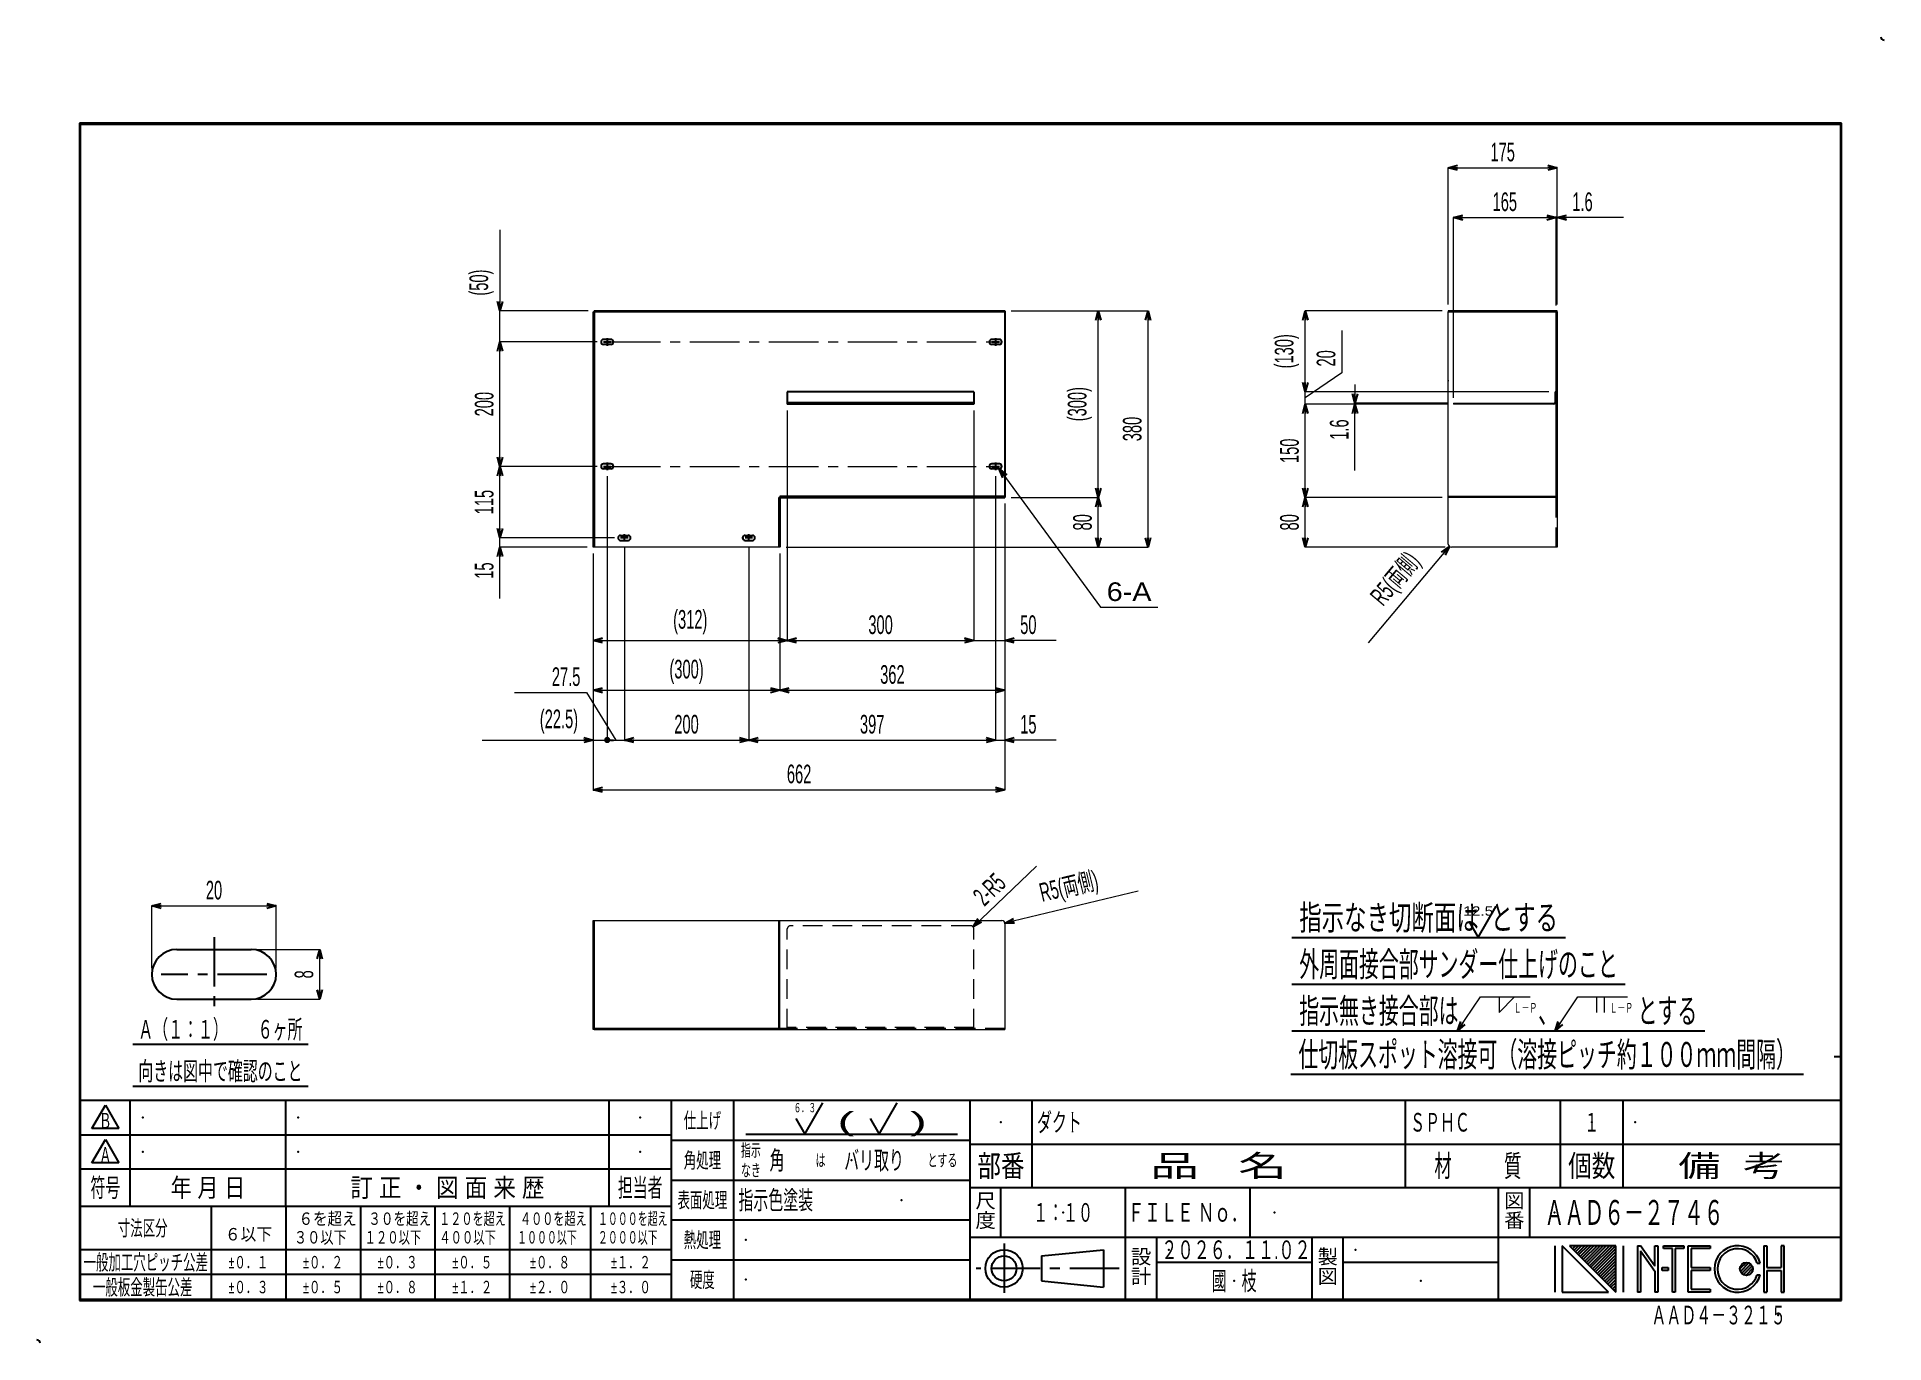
# Model space of a CAD drawing. Header units: millimetres. Extents: x -1485 to 1485, y -1050 to 1050.
import ezdxf
from ezdxf.enums import TextEntityAlignment as Align

# ---------------------------------------------------------------- set-up
doc = ezdxf.new("R2010")
doc.units = ezdxf.units.MM
doc.header["$LTSCALE"] = 2.5
doc.header["$PDSIZE"] = 1
doc.linetypes.add('CENTER', pattern=[50.8, 31.75, -6.35, 6.35, -6.35])
doc.linetypes.add('DASHED', pattern=[19.05, 12.7, -6.35])
for name, color, linetype in [('Layer0001', 7, 'Continuous'), ('Layer0012', 7, 'Continuous'), ('Layer0013', 7, 'Continuous'), ('Layer0014', 7, 'Continuous')]:
    doc.layers.add(name, color=color, linetype=linetype)
doc.styles.add('dcStyle0', font='ＭＳ Ｐゴシック', dxfattribs={"width": 0.6})
doc.styles.add('dcStyle1', font='@ＭＳ Ｐゴシック', dxfattribs={"width": 0.8})
doc.dimstyles.new('dc_Radial01', dxfattribs={"dimtxt": 30, "dimasz": 15.00113, "dimexe": 0, "dimexo": 10, "dimgap": 10, "dimtad": 3, "dimdec": 1, "dimdsep": 46, "dimtxsty": 'dcStyle0', "dimblk1": 'OPEN30', "dimblk2": 'OPEN30', "dimsah": 1, "dimcen": 0.09, "dimclrd": 4, "dimclre": 4, "dimclrt": 4, "dimadec": 0, "dimazin": 2, "dimtfac": 1, "dimtdec": 4, "dimtofl": 0, "dimtmove": 0, "dimatfit": 3, "dimfxl": 1, "dimarcsym": 1})
doc.dimstyles.new('dc_Rotated', dxfattribs={"dimtxt": 30, "dimasz": 15.00113, "dimexe": 0, "dimexo": 10, "dimgap": 10, "dimtad": 3, "dimdec": 1, "dimdsep": 46, "dimtxsty": 'dcStyle0', "dimblk1": 'OPEN30', "dimblk2": 'OPEN30', "dimsah": 1, "dimcen": 0.09, "dimclrd": 4, "dimclre": 4, "dimclrt": 4, "dimadec": 0, "dimazin": 2, "dimtfac": 1, "dimtdec": 4, "dimtmove": 0, "dimatfit": 3, "dimfxl": 1, "dimarcsym": 1})
doc.dimstyles.new('dc_Rotated_F4', dxfattribs={"dimtxt": 30, "dimasz": 15.00113, "dimexe": 0, "dimexo": 10, "dimgap": 10, "dimtad": 3, "dimdec": 1, "dimdsep": 46, "dimtxsty": 'dcStyle0', "dimblk1": 'OPEN30', "dimblk2": 'OPEN30', "dimsah": 1, "dimcen": 0.09, "dimclrd": 4, "dimclre": 4, "dimclrt": 4, "dimadec": 0, "dimazin": 2, "dimtfac": 1, "dimtdec": 4, "dimtmove": 1, "dimatfit": 3, "dimfxl": 1, "dimarcsym": 1})

msp = doc.modelspace()

# ---------------------------------------------------------------- texts
at = {"layer": 'Layer0013', "color": 4, "style": 'dcStyle0'}
for s, height, width, p, p2 in [('(    )', 30, 1.805192, (-198.01, -708.64), (-54.01, -708.64)), ('ダクト', 30, 0.694787, (123, -710), (195, -710)), ('ＳＰＨＣ', 30, 0.742009, (723, -710), (819, -710)), ('１', 30, 0.804527, (1003, -710), (1027, -710)), ('角', 30, 0.55, (-307, -771), (-283, -771)), ('バリ取り', 30, 0.629933, (-187, -771), (-91, -771)), ('指示色塗装', 30, 0.55, (-357, -835), (-237, -835)), ('１：１０', 30, 0.862443, (117, -855), (213, -855)), ('ＡＡＤ６－２７４６', 40, 0.749406, (939, -860), (1227, -860)), ('２０２６．１１.０２', 30, 0.868013, (323, -915), (563, -915)), ('國\u3000枝', 30, 0.619282, (404, -965), (476, -965)), ('ＡＡＤ４－３２１５', 30, 0.749406, (1111, -1020), (1327, -1020))]:
    msp.add_text(s, height=height, dxfattribs=dict(at, width=width)).set_placement(p, p2, align=Align.FIT)
at = {"layer": 'Layer0014', "color": 2, "style": 'dcStyle0'}
for s, height, width, p, p2 in [('仕上げ', 25, 0.553553, (-445, -704.5), (-385, -704.5)), ('角処理', 25, 0.55, (-445, -768.5), (-385, -768.5)), ('品   名', 35, 1.482973, (305, -782.5), (525, -782.5)), ('材\u3000\u3000\u3000質', 35, 0.688684, (762, -782.5), (902, -782.5)), ('個数', 35, 0.746429, (977, -782.5), (1053, -782.5)), ('備  考', 35, 1.294793, (1154, -782.5), (1326, -782.5)), ('部番', 35, 0.746429, (27, -782.5), (103, -782.5)), ('符号', 30, 0.55, (-1399, -815), (-1351, -815)), ('年 月 日', 30, 0.761909, (-1270, -815), (-1150, -815)), ('訂 正 ・ 図 面 来 歴', 30, 0.858543, (-981, -815), (-669, -815)), ('担当者', 30, 0.55, (-551, -815), (-479, -815)), ('表面処理', 25, 0.55, (-455, -832.5), (-375, -832.5)), ('ＦＩＬＥ Ｎｏ．', 30, 0.958586, (269, -855), (461, -855)), ('寸法区分', 25, 0.55, (-1355, -877.5), (-1275, -877.5)), ('   ６を超え', 20, 0.883925, (-1083, -860), (-971, -860)), ('  ３０を超え', 20, 0.813175, (-963, -860), (-851, -860)), (' １２０を超え', 20, 0.752912, (-843, -860), (-731, -860)), (' ４００を超え', 20, 0.752912, (-713, -860), (-601, -860)), ('１０００を超え', 20, 0.700964, (-583, -860), (-471, -860)), ('   ６以下', 20, 0.917262, (-1203, -885), (-1107, -885)), ('  ３０以下', 20, 0.829851, (-1083, -890), (-987, -890)), (' １２０以下', 20, 0.75765, (-963, -890), (-867, -890)), (' ４００以下', 20, 0.75765, (-843, -890), (-747, -890)), ('１０００以下', 20, 0.697008, (-713, -890), (-617, -890)), ('２０００以下', 20, 0.697008, (-583, -890), (-487, -890)), ('熱処理', 25, 0.55, (-445, -896.5), (-385, -896.5)), ('一般加工穴ピッチ公差', 25, 0.578487, (-1410, -932.5), (-1210, -932.5)), ('±０．１', 20, 0.725681, (-1177, -930), (-1113, -930)), ('±０．２', 20, 0.725681, (-1057, -930), (-993, -930)), ('±０．３', 20, 0.725681, (-937, -930), (-873, -930)), ('±０．５', 20, 0.725681, (-817, -930), (-753, -930)), ('±０．８', 20, 0.725681, (-692, -930), (-628, -930)), ('±１．２', 20, 0.725681, (-562, -930), (-498, -930)), ('一般板金製缶公差', 25, 0.55, (-1395, -972.5), (-1235, -972.5)), ('±０．３', 20, 0.725681, (-1177, -970), (-1113, -970)), ('±０．５', 20, 0.725681, (-1057, -970), (-993, -970)), ('±０．８', 20, 0.725681, (-937, -970), (-873, -970)), ('±１．２', 20, 0.725681, (-817, -970), (-753, -970)), ('±２．０', 20, 0.725681, (-692, -970), (-628, -970)), ('±３．０', 20, 0.725681, (-562, -970), (-498, -970)), ('硬度', 25, 0.55, (-435, -960.5), (-395, -960.5))]:
    msp.add_text(s, height=height, dxfattribs=dict(at, width=width)).set_placement(p, p2, align=Align.FIT)
at = {"layer": 'Layer0014', "color": 2, "style": 'dcStyle1', "width": 0.9625}
for s, p in [('尺度', (28, -805)), ('図番', (878, -805)), ('設計', (278, -895)), ('製図', (578, -895))]:
    msp.add_text(s, height=24, rotation=270, dxfattribs=at).set_placement(p)

# ---------------------------------------------------------------- blocks, each defined once
blk = doc.blocks.new('DC_GROUP_AAD6-2746_1')
at = {"layer": 'Layer0014', "color": 2, "style": 'dcStyle0'}
for s, width, p, p2 in [('指示', 0.55, (-353, -750), (-321, -750)), ('なき', 0.629933, (-353, -782), (-321, -782)), ('は', 0.55, (-233, -766), (-217, -766)), ('とする', 0.637211, (-53, -766), (-5, -766))]:
    blk.add_text(s, height=20, dxfattribs=dict(at, width=width)).set_placement(p, p2, align=Align.FIT)
blk = doc.blocks.new('DC_GROUP_AAD6-2746_4')
at = {"layer": 'Layer0014', "color": 2, "linetype": 'Continuous', "lineweight": 25}
for p, q in [((-1396.7, -760), (-1375, -722.5)), ((-1375, -722.5), (-1353.3, -760)), ((-1353.3, -760), (-1396.7, -760))]:
    blk.add_line(p, q, dxfattribs=at)
at = {"layer": 'Layer0014', "color": 2, "style": 'dcStyle0', "width": 0.769682}
blk.add_text('Ａ', height=25, dxfattribs=at).set_placement((-1385, -760), (-1365, -760), align=Align.FIT)
blk = doc.blocks.new('DC_GROUP_AAD6-2746_5')
at = {"layer": 'Layer0014', "color": 2, "linetype": 'Continuous', "lineweight": 25}
for p, q in [((-1396.7, -705), (-1375, -667.5)), ((-1375, -667.5), (-1353.3, -705)), ((-1353.3, -705), (-1396.7, -705))]:
    blk.add_line(p, q, dxfattribs=at)
at = {"layer": 'Layer0014', "color": 2, "style": 'dcStyle0', "width": 0.707699}
blk.add_text('Ｂ', height=25, dxfattribs=at).set_placement((-1385, -705), (-1365, -705), align=Align.FIT)
blk = doc.blocks.new('DC_GROUP_AAD6-2746_2')
at = {"layer": 'Layer0013', "color": 4, "linetype": 'Continuous', "lineweight": 25}
for p, q in [((-250.2, -714), (-221.3, -664)), ((-264.6, -689), (-250.2, -714))]:
    blk.add_line(p, q, dxfattribs=at)
at = {"layer": 'Layer0013', "color": 4, "style": 'dcStyle0', "width": 0.812153}
blk.add_text('６．３', height=15, dxfattribs=at).set_placement((-268.2, -679), (-232.2, -679), align=Align.FIT)
blk = doc.blocks.new('DC_GROUP_AAD6-2746_3')
at = {"layer": 'Layer0013', "color": 4, "linetype": 'Continuous', "lineweight": 25}
for p, q in [((-131, -714), (-102.1, -664)), ((-145.4, -689), (-131, -714))]:
    blk.add_line(p, q, dxfattribs=at)
blk = doc.blocks.new('DC_GROUP_AAD6-2746_7')
at = {"layer": 'Layer0013', "color": 4, "linetype": 'Continuous', "lineweight": 25}
blk.add_line((-1331, -636.7), (-1049, -636.7), dxfattribs=at)
at = {"layer": 'Layer0013', "color": 4, "style": 'dcStyle0', "width": 0.586877}
blk.add_text('向きは図中で確認のこと', height=30, dxfattribs=at).set_placement((-1322, -627.7), (-1058, -627.7), align=Align.FIT)
blk = doc.blocks.new('DC_GROUP_AAD6-2746_8')
at = {"layer": 'Layer0013', "color": 4, "linetype": 'Continuous', "lineweight": 25}
blk.add_line((-1331, -569.5), (-1049, -569.5), dxfattribs=at)
at = {"layer": 'Layer0013', "color": 4, "style": 'dcStyle0', "width": 0.820741}
blk.add_text('Ａ（１：１）\u3000\u3000６ヶ所', height=30, dxfattribs=at).set_placement((-1322, -560.5), (-1058, -560.5), align=Align.FIT)
blk = doc.blocks.new('_Open30')
at = {"color": 0, "linetype": 'ByBlock', "lineweight": -2}
for p, q in [((-1, 0.267949), (0, 0)), ((0, 0), (-1, -0.267949)), ((0, 0), (-1, 0))]:
    blk.add_line(p, q, dxfattribs=at)
blk = doc.blocks.new('DC_GROUP_AAD6-2746_18')
at = {"layer": 'Layer0013', "color": 4, "linetype": 'Continuous', "lineweight": 13}
for p, q in [((62.4, 355.6), (225.1, 133.1)), ((225.1, 133.1), (317.1, 133.1))]:
    blk.add_line(p, q, dxfattribs=at)
at = {"layer": 'Layer0013', "color": 4, "xscale": 15.00115266964712, "yscale": 15.00081580252128, "rotation": 126.1925548073526}
blk.add_blockref('_Open30', (62.4, 355.6), dxfattribs=at)
at = {"layer": 'Layer0013', "color": 4, "style": 'dcStyle0', "width": 1.010573}
blk.add_text('6-A', height=30, dxfattribs=at).set_placement((235.1, 143.1), (307.1, 143.1), align=Align.FIT)
blk = doc.blocks.new('DC_GROUP_AAD6-2746_23')
at = {"layer": 'Layer0013', "color": 4, "linetype": 'Continuous', "lineweight": 13}
for p, q in [((799.4, -547.8), (835.9, -493.6)), ((835.9, -493.6), (915.9, -493.6)), ((865.9, -493.6), (865.9, -518.6)), ((865.9, -493.6), (890.9, -493.6)), ((865.9, -518.6), (890.9, -493.6))]:
    blk.add_line(p, q, dxfattribs=at)
at = {"layer": 'Layer0013', "color": 4, "xscale": 15.00115266964712, "yscale": 15.00081580252128, "rotation": 236.0825694630274}
blk.add_blockref('_Open30', (799.4, -547.8), dxfattribs=at)
blk = doc.blocks.new('DC_GROUP_AAD6-2746_24')
at = {"layer": 'Layer0013', "color": 4, "linetype": 'Continuous', "lineweight": 13}
for p, q in [((956.1, -547.8), (992.6, -493.6)), ((992.6, -493.6), (1072.6, -493.6)), ((1022.6, -493.6), (1022.6, -518.6)), ((1035.1, -493.6), (1035.1, -518.6))]:
    blk.add_line(p, q, dxfattribs=at)
at = {"layer": 'Layer0013', "color": 4, "xscale": 15.00115266964712, "yscale": 15.00081580252128, "rotation": 236.0825694630294}
blk.add_blockref('_Open30', (956.1, -547.8), dxfattribs=at)
blk = doc.blocks.new('DC_GROUP_AAD6-2746_27')
at = {"layer": 'Layer0013', "color": 4, "linetype": 'Continuous', "lineweight": 25}
for p, q in [((832.5, -397.8), (861.3, -347.8)), ((818, -372.8), (832.5, -397.8))]:
    blk.add_line(p, q, dxfattribs=at)
at = {"layer": 'Layer0013', "color": 4, "style": 'dcStyle0', "width": 1.291922}
blk.add_text('12.5', height=15, dxfattribs=at).set_placement((808.5, -362.8), (856.5, -362.8), align=Align.FIT)
blk = doc.blocks.new('DC_GROUP_AAD6-2746_28')
at = {"layer": 'Layer0013', "color": 4, "linetype": 'Continuous', "lineweight": 25}
blk.add_line((532.7, -547.8), (1196.7, -547.8), dxfattribs=at)
at = {"layer": 'Layer0013', "color": 4, "style": 'dcStyle0', "width": 0.670215}
blk.add_text('指示無き接合部は\u3000\u3000\u3000\u3000、\u3000\u3000\u3000\u3000とする', height=40, dxfattribs=at).set_placement((544.7, -535.8), (1184.7, -535.8), align=Align.FIT)
blk = doc.blocks.new('DC_GROUP_AAD6-2746_29')
at = {"layer": 'Layer0013', "color": 4, "linetype": 'Continuous', "lineweight": 25}
blk.add_line((532.7, -472.8), (1068.7, -472.8), dxfattribs=at)
at = {"layer": 'Layer0013', "color": 4, "style": 'dcStyle0', "width": 0.575583}
blk.add_text('外周面接合部サンダー仕上げのこと', height=40, dxfattribs=at).set_placement((544.7, -460.8), (1056.7, -460.8), align=Align.FIT)
blk = doc.blocks.new('DC_GROUP_AAD6-2746_30')
at = {"layer": 'Layer0013', "color": 4, "linetype": 'Continuous', "lineweight": 25}
blk.add_line((532.7, -397.8), (972.7, -397.8), dxfattribs=at)
at = {"layer": 'Layer0013', "color": 4, "style": 'dcStyle0', "width": 0.653268}
blk.add_text('指示なき切断面は  とする', height=40, dxfattribs=at).set_placement((544.7, -385.8), (960.7, -385.8), align=Align.FIT)
blk = doc.blocks.new('DC_GROUP_AAD6-2746_31')
at = {"layer": 'Layer0013', "color": 4, "linetype": 'Continuous', "lineweight": 25}
blk.add_line((531.3, -617.9), (1355.3, -617.9), dxfattribs=at)
at = {"layer": 'Layer0013', "color": 4, "style": 'dcStyle0', "width": 0.634461}
blk.add_text('仕切板スポット溶接可（溶接ピッチ約１００ｍｍ間隔）', height=40, dxfattribs=at).set_placement((543.3, -605.9), (1343.3, -605.9), align=Align.FIT)
blk = doc.blocks.new('DC_GROUP_AAD6-2746_6')
at = {"color": 2, "linetype": 'CENTER', "lineweight": 25}
for p, q in [((-1200.3, -397.2), (-1200.3, -517.2)), ((-1200.3, -397.2), (-1200.3, -517.2)), ((-1115.3, -457.2), (-1285.3, -457.2))]:
    blk.add_line(p, q, dxfattribs=at)
at = {"color": 3, "linetype": 'Continuous', "lineweight": 25}
for p, q in [((-1260.3, -417.2), (-1140.3, -417.2)), ((-1260.3, -497.2), (-1140.3, -497.2))]:
    blk.add_line(p, q, dxfattribs=at)
for centre, start, end in [((-1260.3, -457.2), 90, 270), ((-1140.3, -457.2), 270, 90)]:
    blk.add_arc(centre, 40, start, end, dxfattribs=at)
blk = doc.blocks.new('DC_GROUP_AAD6-2746_9')
at = {"color": 3, "linetype": 'Continuous', "lineweight": 25}
for p, q in [((62.5, 363.6), (50.5, 363.6)), ((62.5, 355.6), (50.5, 355.6))]:
    blk.add_line(p, q, dxfattribs=at)
at = {"color": 2, "linetype": 'CENTER', "lineweight": 25}
for p, q in [((50.5, 359.6), (62.5, 359.6)), ((56.5, 365.6), (56.5, 353.6))]:
    blk.add_line(p, q, dxfattribs=at)
at = {"color": 3, "linetype": 'Continuous', "lineweight": 25}
for centre, start, end in [((50.5, 359.6), 90, 270), ((62.5, 359.6), 270, 90)]:
    blk.add_arc(centre, 4, start, end, dxfattribs=at)
blk = doc.blocks.new('DC_GROUP_AAD6-2746_10')
at = {"color": 2, "linetype": 'CENTER', "lineweight": 25}
for p, q in [((56.5, 565.6), (56.5, 553.6)), ((50.5, 559.6), (62.5, 559.6))]:
    blk.add_line(p, q, dxfattribs=at)
at = {"color": 3, "linetype": 'Continuous', "lineweight": 25}
for p, q in [((62.5, 563.6), (50.5, 563.6)), ((62.5, 555.6), (50.5, 555.6))]:
    blk.add_line(p, q, dxfattribs=at)
for centre, start, end in [((50.5, 559.6), 90, 270), ((62.5, 559.6), 270, 90)]:
    blk.add_arc(centre, 4, start, end, dxfattribs=at)
blk = doc.blocks.new('DC_GROUP_AAD6-2746_11')
at = {"color": 3, "linetype": 'Continuous', "lineweight": 25}
for p, q in [((-546.5, 248.6), (-534.5, 248.6)), ((-546.5, 240.6), (-534.5, 240.6))]:
    blk.add_line(p, q, dxfattribs=at)
at = {"color": 2, "linetype": 'CENTER', "lineweight": 25}
for p, q in [((-534.5, 244.6), (-546.5, 244.6)), ((-540.5, 238.6), (-540.5, 250.6))]:
    blk.add_line(p, q, dxfattribs=at)
at = {"color": 3, "linetype": 'Continuous', "lineweight": 25}
for centre, start, end in [((-546.5, 244.6), 90, 270), ((-534.5, 244.6), 270, 90)]:
    blk.add_arc(centre, 4, start, end, dxfattribs=at)
blk = doc.blocks.new('DC_GROUP_AAD6-2746_12')
at = {"color": 3, "linetype": 'Continuous', "lineweight": 25}
for p, q in [((-346.5, 248.6), (-334.5, 248.6)), ((-346.5, 240.6), (-334.5, 240.6))]:
    blk.add_line(p, q, dxfattribs=at)
at = {"color": 2, "linetype": 'CENTER', "lineweight": 25}
for p, q in [((-334.5, 244.6), (-346.5, 244.6)), ((-340.5, 238.6), (-340.5, 250.6))]:
    blk.add_line(p, q, dxfattribs=at)
at = {"color": 3, "linetype": 'Continuous', "lineweight": 25}
for centre, start, end in [((-346.5, 244.6), 90, 270), ((-334.5, 244.6), 270, 90)]:
    blk.add_arc(centre, 4, start, end, dxfattribs=at)
blk = doc.blocks.new('DC_GROUP_AAD6-2746_13')
at = {"color": 3, "linetype": 'Continuous', "lineweight": 25}
for p, q in [((-562, 363.6), (-574, 363.6)), ((-562, 355.6), (-574, 355.6))]:
    blk.add_line(p, q, dxfattribs=at)
at = {"color": 2, "linetype": 'CENTER', "lineweight": 25}
for p, q in [((-574, 359.6), (-562, 359.6)), ((-568, 365.6), (-568, 353.6))]:
    blk.add_line(p, q, dxfattribs=at)
at = {"color": 3, "linetype": 'Continuous', "lineweight": 25}
for centre, start, end in [((-574, 359.6), 90, 270), ((-562, 359.6), 270, 90)]:
    blk.add_arc(centre, 4, start, end, dxfattribs=at)
blk = doc.blocks.new('DC_GROUP_AAD6-2746_14')
at = {"color": 2, "linetype": 'CENTER', "lineweight": 25}
for p, q in [((-568, 565.6), (-568, 553.6)), ((-574, 559.6), (-562, 559.6))]:
    blk.add_line(p, q, dxfattribs=at)
at = {"color": 3, "linetype": 'Continuous', "lineweight": 25}
for p, q in [((-562, 563.6), (-574, 563.6)), ((-562, 555.6), (-574, 555.6))]:
    blk.add_line(p, q, dxfattribs=at)
for centre, start, end in [((-574, 559.6), 90, 270), ((-562, 559.6), 270, 90)]:
    blk.add_arc(centre, 4, start, end, dxfattribs=at)
blk = doc.blocks.new('DC_GROUP_AAD6-2746_15')
at = {"color": 3, "linetype": 'Continuous', "lineweight": 18}
for p, q in [((959.3, 609.6), (784.3, 609.6)), ((784.3, 609.6), (784.3, 608)), ((784.3, 608), (959.3, 608)), ((959.3, 608), (959.3, 609.6))]:
    blk.add_line(p, q, dxfattribs=at)
blk = doc.blocks.new('DC_GROUP_AAD6-2746_16')
at = {"color": 3, "linetype": 'Continuous', "lineweight": 18}
for p, q in [((-590.5, -545.8), (-590.5, -370.8)), ((-590.5, -370.8), (-588.9, -370.8)), ((-588.9, -370.8), (-588.9, -545.8)), ((-588.9, -545.8), (-590.5, -545.8))]:
    blk.add_line(p, q, dxfattribs=at)
blk = doc.blocks.new('DC_GROUP_AAD6-2746_21')
at = {"color": 3, "linetype": 'Continuous', "lineweight": 25}
for p, q in [((-590.5, 608), (-590.5, 229.6)), ((-588.9, 609.6), (-588.9, 229.6)), ((-292.1, 309.6), (-292.1, 229.6)), ((-290.5, 311.2), (-290.5, 229.6))]:
    blk.add_line(p, q, dxfattribs=at)
blk = doc.blocks.new('DC_GROUP_AAD6-2746_20')
at = {"linetype": 'Continuous'}
blk.add_blockref('DC_GROUP_AAD6-2746_21', (0, 0), dxfattribs=at)
blk = doc.blocks.new('DC_GROUP_AAD6-2746_22')
at = {"color": 3, "linetype": 'Continuous', "lineweight": 18}
for p, q in [((-590.5, 608), (71.5, 608)), ((71.5, 609.6), (-588.9, 609.6))]:
    blk.add_line(p, q, dxfattribs=at)
blk = doc.blocks.new('DC_GROUP_AAD6-2746_19')
at = {"linetype": 'Continuous'}
for name in ['DC_GROUP_AAD6-2746_20', 'DC_GROUP_AAD6-2746_22']:
    blk.add_blockref(name, (0, 0), dxfattribs=at)
blk = doc.blocks.new('DC_GROUP_AAD6-2746_25')
at = {"color": 4, "style": 'dcStyle0', "width": 0.71291}
blk.add_text('Ｌ－Ｐ', height=15.62, dxfattribs=at).set_placement((889.5, -518.7), (927.4, -518.7), align=Align.FIT)
blk = doc.blocks.new('DC_GROUP_AAD6-2746_26')
at = {"color": 4, "style": 'dcStyle0', "width": 0.71291}
blk.add_text('Ｌ－Ｐ', height=15.62, dxfattribs=at).set_placement((1043.6, -518.7), (1081.5, -518.7), align=Align.FIT)
blk = doc.blocks.new('*D7')
at = {"layer": 'Layer0012', "color": 4, "linetype": 'Continuous', "lineweight": 13}
for p, q in [((-1300.3, -347.2), (-1100.3, -347.2)), ((-1300.3, -447.2), (-1300.3, -347.2)), ((-1100.3, -447.2), (-1100.3, -347.2))]:
    blk.add_line(p, q, dxfattribs=at)
at = {"layer": 'Layer0012', "color": 4, "xscale": 15.00115266964712, "yscale": 15.00081580252128}
for p, rotation in [((-1300.3, -347.2), 180), ((-1100.3, -347.2), 360)]:
    blk.add_blockref('_Open30', p, dxfattribs=dict(at, rotation=rotation))
at = {"layer": 'Layer0012', "color": 4, "insert": (-1200.3, -337.2), "char_height": 30, "attachment_point": 8, "style": 'dcStyle0'}
blk.add_mtext('\\T1.00;20', dxfattribs=at)
blk = doc.blocks.new('*D8')
at = {"layer": 'Layer0012', "color": 4, "linetype": 'Continuous', "lineweight": 13}
for p, q in [((-1130.3, -417.2), (-1030.3, -417.2)), ((-1030.3, -497.2), (-1030.3, -417.2)), ((-1130.3, -497.2), (-1030.3, -497.2))]:
    blk.add_line(p, q, dxfattribs=at)
at = {"layer": 'Layer0012', "color": 4, "xscale": 15.00115266964712, "yscale": 15.00081580252128}
for p, rotation in [((-1030.3, -417.2), 90), ((-1030.3, -497.2), 270)]:
    blk.add_blockref('_Open30', p, dxfattribs=dict(at, rotation=rotation))
at = {"layer": 'Layer0012', "color": 4, "insert": (-1040.3, -457.2), "char_height": 30, "attachment_point": 8, "rotation": 90, "style": 'dcStyle0'}
blk.add_mtext('\\T1.00;8', dxfattribs=at)
blk = doc.blocks.new('*D20')
at = {"layer": 'Layer0012', "color": 4, "linetype": 'Continuous', "lineweight": 13}
blk.add_line((285.5, -323.7), (71.4, -374.7), dxfattribs=at)
at = {"layer": 'Layer0012', "color": 4, "xscale": 15.00115266964712, "yscale": 15.00081580252128, "rotation": 193.3942299783311}
blk.add_blockref('_Open30', (71.4, -374.7), dxfattribs=at)
at = {"layer": 'Layer0012', "color": 4, "insert": (133.4, -349.6), "char_height": 30, "attachment_point": 7, "rotation": 13.3942, "style": 'dcStyle0'}
blk.add_mtext('\\T1.00;R5(両側)', dxfattribs=at)
blk = doc.blocks.new('*D21')
at = {"layer": 'Layer0012', "color": 4, "linetype": 'Continuous', "lineweight": 13}
blk.add_line((122.2, -283.3), (20.2, -380.8), dxfattribs=at)
at = {"layer": 'Layer0012', "color": 4, "xscale": 15.00115266964712, "yscale": 15.00081580252128, "rotation": 223.7067398718493}
blk.add_blockref('_Open30', (20.2, -380.8), dxfattribs=at)
at = {"layer": 'Layer0012', "color": 4, "insert": (38.6, -349.3), "char_height": 30, "attachment_point": 7, "rotation": 43.7067, "style": 'dcStyle0'}
blk.add_mtext('\\T1.00;2-R5', dxfattribs=at)
blk = doc.blocks.new('*D22')
at = {"layer": 'Layer0012', "color": 4, "linetype": 'Continuous', "lineweight": 13}
for p, q in [((554.3, 229.6), (554.3, 309.6)), ((774.3, 309.6), (554.3, 309.6)), ((779.3, 229.6), (554.3, 229.6))]:
    blk.add_line(p, q, dxfattribs=at)
at = {"layer": 'Layer0012', "color": 4, "xscale": 15.00115266964712, "yscale": 15.00081580252128}
for p, rotation in [((554.3, 309.6), 90), ((554.3, 229.6), 270)]:
    blk.add_blockref('_Open30', p, dxfattribs=dict(at, rotation=rotation))
at = {"layer": 'Layer0012', "color": 4, "insert": (544.3, 269.6), "char_height": 30, "attachment_point": 8, "rotation": 90, "style": 'dcStyle0'}
blk.add_mtext('\\T1.00;80', dxfattribs=at)
blk = doc.blocks.new('*D23')
at = {"layer": 'Layer0012', "color": 4, "linetype": 'Continuous', "lineweight": 13}
for p, q in [((554.3, 309.6), (554.3, 459.6)), ((782.7, 459.6), (554.3, 459.6)), ((774.3, 309.6), (554.3, 309.6))]:
    blk.add_line(p, q, dxfattribs=at)
at = {"layer": 'Layer0012', "color": 4, "xscale": 15.00115266964712, "yscale": 15.00081580252128}
for p, rotation in [((554.3, 459.6), 90), ((554.3, 309.6), 270)]:
    blk.add_blockref('_Open30', p, dxfattribs=dict(at, rotation=rotation))
at = {"layer": 'Layer0012', "color": 4, "insert": (544.3, 384.6), "char_height": 30, "attachment_point": 8, "rotation": 90, "style": 'dcStyle0'}
blk.add_mtext('\\T1.00;150', dxfattribs=at)
blk = doc.blocks.new('*D24')
at = {"layer": 'Layer0012', "color": 4, "linetype": 'Continuous', "lineweight": 13}
for p, q in [((613.1, 578.1), (613.1, 510.1)), ((613.1, 510.1), (554.3, 469.6)), ((554.3, 459.6), (554.3, 479.6)), ((946.1, 479.6), (554.3, 479.6)), ((782.7, 459.6), (554.3, 459.6))]:
    blk.add_line(p, q, dxfattribs=at)
at = {"layer": 'Layer0012', "color": 4, "insert": (603.1, 520.1), "char_height": 30, "attachment_point": 7, "rotation": 90, "style": 'dcStyle0'}
blk.add_mtext('\\T1.00;20', dxfattribs=at)
blk = doc.blocks.new('*D25')
at = {"layer": 'Layer0012', "color": 4, "linetype": 'Continuous', "lineweight": 13}
for p, q in [((554.3, 479.6), (554.3, 609.6)), ((774.3, 609.6), (554.3, 609.6)), ((946.1, 479.6), (554.3, 479.6))]:
    blk.add_line(p, q, dxfattribs=at)
at = {"layer": 'Layer0012', "color": 4, "xscale": 15.00115266964712, "yscale": 15.00081580252128}
for p, rotation in [((554.3, 609.6), 90), ((554.3, 479.6), 270)]:
    blk.add_blockref('_Open30', p, dxfattribs=dict(at, rotation=rotation))
at = {"layer": 'Layer0012', "color": 4, "insert": (544.3, 544.6), "char_height": 30, "attachment_point": 8, "rotation": 90, "style": 'dcStyle0'}
blk.add_mtext('\\T1.00;(130)', dxfattribs=at)
blk = doc.blocks.new('DC_IMAGEDIMGROUP_1')
at = {"layer": 'Layer0012', "color": 4, "linetype": 'Continuous', "lineweight": 13}
for p, q in [((634.3, 491.2), (634.3, 461.2)), ((782.7, 461.2), (634.3, 461.2)), ((634.3, 459.6), (634.3, 461.2)), ((782.7, 459.6), (634.3, 459.6)), ((634.3, 353.1), (634.3, 459.6))]:
    blk.add_line(p, q, dxfattribs=at)
at = {"layer": 'Layer0012', "color": 4, "xscale": 15.00115266964712, "yscale": 15.00081580252128}
for p, rotation in [((634.3, 461.2), 270), ((634.3, 459.6), 90)]:
    blk.add_blockref('_Open30', p, dxfattribs=dict(at, rotation=rotation))
at = {"layer": 'Layer0012', "color": 4, "insert": (624.3, 435.1), "char_height": 30, "attachment_point": 9, "rotation": 90, "style": 'dcStyle0'}
blk.add_mtext('\\T1.00;1.6', dxfattribs=at)
blk = doc.blocks.new('*D27')
at = {"layer": 'Layer0012', "color": 4, "linetype": 'Continuous', "lineweight": 13}
for p, q in [((792.7, 759.6), (957.7, 759.6)), ((792.7, 469.6), (792.7, 759.6)), ((957.7, 618), (957.7, 759.6))]:
    blk.add_line(p, q, dxfattribs=at)
at = {"layer": 'Layer0012', "color": 4, "xscale": 15.00115266964712, "yscale": 15.00081580252128}
for p, rotation in [((792.7, 759.6), 180), ((957.7, 759.6), 360)]:
    blk.add_blockref('_Open30', p, dxfattribs=dict(at, rotation=rotation))
at = {"layer": 'Layer0012', "color": 4, "insert": (875.2, 769.6), "char_height": 30, "attachment_point": 8, "style": 'dcStyle0'}
blk.add_mtext('\\T1.00;165', dxfattribs=at)
blk = doc.blocks.new('*D28')
at = {"layer": 'Layer0012', "color": 4, "linetype": 'Continuous', "lineweight": 13}
for p, q in [((957.7, 759.6), (959.3, 759.6)), ((957.7, 618), (957.7, 759.6)), ((959.3, 619.6), (959.3, 759.6)), ((1065.8, 759.6), (959.3, 759.6))]:
    blk.add_line(p, q, dxfattribs=at)
at = {"layer": 'Layer0012', "color": 4, "xscale": 15.00115266964712, "yscale": 15.00081580252128, "rotation": 180}
blk.add_blockref('_Open30', (959.3, 759.6), dxfattribs=at)
at = {"layer": 'Layer0012', "color": 4, "insert": (983.8, 769.6), "char_height": 30, "attachment_point": 7, "style": 'dcStyle0'}
blk.add_mtext('\\T1.00;1.6', dxfattribs=at)
blk = doc.blocks.new('*D29')
at = {"layer": 'Layer0012', "color": 4, "linetype": 'Continuous', "lineweight": 13}
for p, q in [((784.3, 839.6), (959.3, 839.6)), ((784.3, 619.6), (784.3, 839.6)), ((959.3, 619.6), (959.3, 839.6))]:
    blk.add_line(p, q, dxfattribs=at)
at = {"layer": 'Layer0012', "color": 4, "xscale": 15.00115266964712, "yscale": 15.00081580252128}
for p, rotation in [((784.3, 839.6), 180), ((959.3, 839.6), 360)]:
    blk.add_blockref('_Open30', p, dxfattribs=dict(at, rotation=rotation))
at = {"layer": 'Layer0012', "color": 4, "insert": (871.8, 849.6), "char_height": 30, "attachment_point": 8, "style": 'dcStyle0'}
blk.add_mtext('\\T1.00;175', dxfattribs=at)
blk = doc.blocks.new('*D30')
at = {"layer": 'Layer0012', "color": 4, "linetype": 'Continuous', "lineweight": 13}
for p, q in [((-568, 343.6), (-568, -80.4)), ((-590.5, 219.6), (-590.5, -80.4)), ((-768.9, -80.4), (-590.5, -80.4)), ((-590.5, -80.4), (-568, -80.4))]:
    blk.add_line(p, q, dxfattribs=at)
at = {"layer": 'Layer0012', "color": 4, "xscale": 15.00115266964712, "yscale": 15.00081580252128, "rotation": 360}
blk.add_blockref('_Open30', (-590.5, -80.4), dxfattribs=at)
at = {"layer": 'Layer0012', "color": 4, "insert": (-614.9, -70.4), "char_height": 30, "attachment_point": 9, "style": 'dcStyle0'}
blk.add_mtext('\\T1.00;(22.5)', dxfattribs=at)
blk = doc.blocks.new('_Dot')
at = {"color": 0, "linetype": 'ByBlock', "lineweight": -2}
blk.add_line((-0.5, 0), (-1, 0), dxfattribs=at)
at = {"color": 0, "linetype": 'ByBlock', "const_width": 0.5}
blk.add_lwpolyline([(-0.25, 0, 1), (0.25, 0, 1)], format="xyb", close=True, dxfattribs=at)
blk = doc.blocks.new('*D31')
at = {"layer": 'Layer0012', "color": 4, "linetype": 'Continuous', "lineweight": 13}
for p, q in [((-568, 343.6), (-568, -80.4)), ((-540.5, 228.6), (-540.5, -80.4)), ((-717.2, -3.9), (-601.2, -3.9)), ((-601.2, -3.9), (-554.2, -80.4)), ((-568, -80.4), (-540.5, -80.4))]:
    blk.add_line(p, q, dxfattribs=at)
at = {"layer": 'Layer0012', "color": 4, "xscale": 10, "yscale": 10, "rotation": 180}
blk.add_blockref('_Dot', (-568, -80.4), dxfattribs=at)
at = {"layer": 'Layer0012', "color": 4, "insert": (-611.2, 6.1), "char_height": 30, "attachment_point": 9, "style": 'dcStyle0'}
blk.add_mtext('\\T1.00;27.5', dxfattribs=at)
blk = doc.blocks.new('*D32')
at = {"layer": 'Layer0012', "color": 4, "linetype": 'Continuous', "lineweight": 13}
for p, q in [((-540.5, 228.6), (-540.5, -80.4)), ((-340.5, 228.6), (-340.5, -80.4)), ((-540.5, -80.4), (-340.5, -80.4))]:
    blk.add_line(p, q, dxfattribs=at)
at = {"layer": 'Layer0012', "color": 4, "xscale": 15.00115266964712, "yscale": 15.00081580252128}
for p, rotation in [((-540.5, -80.4), 180), ((-340.5, -80.4), 360)]:
    blk.add_blockref('_Open30', p, dxfattribs=dict(at, rotation=rotation))
at = {"layer": 'Layer0012', "color": 4, "insert": (-440.5, -70.4), "char_height": 30, "attachment_point": 8, "style": 'dcStyle0'}
blk.add_mtext('\\T1.00;200', dxfattribs=at)
blk = doc.blocks.new('*D33')
at = {"layer": 'Layer0012', "color": 4, "linetype": 'Continuous', "lineweight": 13}
for p, q in [((56.5, 343.6), (56.5, -80.4)), ((-340.5, 228.6), (-340.5, -80.4)), ((-340.5, -80.4), (56.5, -80.4))]:
    blk.add_line(p, q, dxfattribs=at)
at = {"layer": 'Layer0012', "color": 4, "xscale": 15.00115266964712, "yscale": 15.00081580252128}
for p, rotation in [((-340.5, -80.4), 180), ((56.5, -80.4), 360)]:
    blk.add_blockref('_Open30', p, dxfattribs=dict(at, rotation=rotation))
at = {"layer": 'Layer0012', "color": 4, "insert": (-142, -70.4), "char_height": 30, "attachment_point": 8, "style": 'dcStyle0'}
blk.add_mtext('\\T1.00;397', dxfattribs=at)
blk = doc.blocks.new('*D34')
at = {"layer": 'Layer0012', "color": 4, "linetype": 'Continuous', "lineweight": 13}
for p, q in [((56.5, 343.6), (56.5, -80.4)), ((71.5, 299.6), (71.5, -80.4)), ((56.5, -80.4), (71.5, -80.4)), ((154, -80.4), (71.5, -80.4))]:
    blk.add_line(p, q, dxfattribs=at)
at = {"layer": 'Layer0012', "color": 4, "xscale": 15.00115266964712, "yscale": 15.00081580252128, "rotation": 180}
blk.add_blockref('_Open30', (71.5, -80.4), dxfattribs=at)
at = {"layer": 'Layer0012', "color": 4, "insert": (96, -70.4), "char_height": 30, "attachment_point": 7, "style": 'dcStyle0'}
blk.add_mtext('\\T1.00;15', dxfattribs=at)
blk = doc.blocks.new('*D35')
at = {"layer": 'Layer0012', "color": 4, "linetype": 'Continuous', "lineweight": 13}
for p, q in [((71.5, 299.6), (71.5, -160.4)), ((-590.5, 219.6), (-590.5, -160.4)), ((-590.5, -160.4), (71.5, -160.4))]:
    blk.add_line(p, q, dxfattribs=at)
at = {"layer": 'Layer0012', "color": 4, "xscale": 15.00115266964712, "yscale": 15.00081580252128}
for p, rotation in [((-590.5, -160.4), 180), ((71.5, -160.4), 360)]:
    blk.add_blockref('_Open30', p, dxfattribs=dict(at, rotation=rotation))
at = {"layer": 'Layer0012', "color": 4, "insert": (-259.5, -150.4), "char_height": 30, "attachment_point": 8, "style": 'dcStyle0'}
blk.add_mtext('\\T1.00;662', dxfattribs=at)
blk = doc.blocks.new('*D36')
at = {"layer": 'Layer0012', "color": 4, "linetype": 'Continuous', "lineweight": 13}
for p, q in [((-740.5, 229.6), (-740.5, 244.6)), ((-556.5, 244.6), (-740.5, 244.6)), ((-600.5, 229.6), (-740.5, 229.6)), ((-740.5, 147.1), (-740.5, 229.6))]:
    blk.add_line(p, q, dxfattribs=at)
at = {"layer": 'Layer0012', "color": 4, "xscale": 15.00115266964712, "yscale": 15.00081580252128, "rotation": 90}
blk.add_blockref('_Open30', (-740.5, 229.6), dxfattribs=at)
at = {"layer": 'Layer0012', "color": 4, "insert": (-750.5, 205.1), "char_height": 30, "attachment_point": 9, "rotation": 90, "style": 'dcStyle0'}
blk.add_mtext('\\T1.00;15', dxfattribs=at)
blk = doc.blocks.new('*D37')
at = {"layer": 'Layer0012', "color": 4, "linetype": 'Continuous', "lineweight": 13}
for p, q in [((-740.5, 244.6), (-740.5, 359.6)), ((-584, 359.6), (-740.5, 359.6)), ((-556.5, 244.6), (-740.5, 244.6))]:
    blk.add_line(p, q, dxfattribs=at)
at = {"layer": 'Layer0012', "color": 4, "xscale": 15.00115266964712, "yscale": 15.00081580252128}
for p, rotation in [((-740.5, 359.6), 90), ((-740.5, 244.6), 270)]:
    blk.add_blockref('_Open30', p, dxfattribs=dict(at, rotation=rotation))
at = {"layer": 'Layer0012', "color": 4, "insert": (-750.5, 302.1), "char_height": 30, "attachment_point": 8, "rotation": 90, "style": 'dcStyle0'}
blk.add_mtext('\\T1.00;115', dxfattribs=at)
blk = doc.blocks.new('*D38')
at = {"layer": 'Layer0012', "color": 4, "linetype": 'Continuous', "lineweight": 13}
for p, q in [((-740.5, 359.6), (-740.5, 559.6)), ((-584, 559.6), (-740.5, 559.6)), ((-584, 359.6), (-740.5, 359.6))]:
    blk.add_line(p, q, dxfattribs=at)
at = {"layer": 'Layer0012', "color": 4, "xscale": 15.00115266964712, "yscale": 15.00081580252128}
for p, rotation in [((-740.5, 559.6), 90), ((-740.5, 359.6), 270)]:
    blk.add_blockref('_Open30', p, dxfattribs=dict(at, rotation=rotation))
at = {"layer": 'Layer0012', "color": 4, "insert": (-750.5, 459.6), "char_height": 30, "attachment_point": 8, "rotation": 90, "style": 'dcStyle0'}
blk.add_mtext('\\T1.00;200', dxfattribs=at)
blk = doc.blocks.new('*D39')
at = {"layer": 'Layer0012', "color": 4, "linetype": 'Continuous', "lineweight": 13}
for p, q in [((-740.5, 740.1), (-740.5, 609.6)), ((-740.5, 559.6), (-740.5, 609.6)), ((-598.9, 609.6), (-740.5, 609.6)), ((-584, 559.6), (-740.5, 559.6))]:
    blk.add_line(p, q, dxfattribs=at)
at = {"layer": 'Layer0012', "color": 4, "xscale": 15.00115266964712, "yscale": 15.00081580252128, "rotation": 270}
blk.add_blockref('_Open30', (-740.5, 609.6), dxfattribs=at)
at = {"layer": 'Layer0012', "color": 4, "insert": (-750.5, 634.1), "char_height": 30, "attachment_point": 7, "rotation": 90, "style": 'dcStyle0'}
blk.add_mtext('\\T1.00;(50)', dxfattribs=at)
blk = doc.blocks.new('*D40')
at = {"layer": 'Layer0012', "color": 4, "linetype": 'Continuous', "lineweight": 13}
for p, q in [((81.5, 609.6), (301.5, 609.6)), ((301.5, 229.6), (301.5, 609.6)), ((-280.5, 229.6), (301.5, 229.6))]:
    blk.add_line(p, q, dxfattribs=at)
at = {"layer": 'Layer0012', "color": 4, "xscale": 15.00115266964712, "yscale": 15.00081580252128}
for p, rotation in [((301.5, 609.6), 90), ((301.5, 229.6), 270)]:
    blk.add_blockref('_Open30', p, dxfattribs=dict(at, rotation=rotation))
at = {"layer": 'Layer0012', "color": 4, "insert": (291.5, 419.6), "char_height": 30, "attachment_point": 8, "rotation": 90, "style": 'dcStyle0'}
blk.add_mtext('\\T1.00;380', dxfattribs=at)
blk = doc.blocks.new('*D41')
at = {"layer": 'Layer0012', "color": 4, "linetype": 'Continuous', "lineweight": 13}
blk.add_line((656.1, 75.8), (786.1, 230.7), dxfattribs=at)
at = {"layer": 'Layer0012', "color": 4, "xscale": 15.00115266964712, "yscale": 15.00081580252128, "rotation": 49.97877574651815}
blk.add_blockref('_Open30', (786.1, 230.7), dxfattribs=at)
at = {"layer": 'Layer0012', "color": 4, "insert": (747.4, 200.2), "char_height": 30, "attachment_point": 9, "rotation": 49.9788, "style": 'dcStyle0'}
blk.add_mtext('\\T1.00;R5(両側)', dxfattribs=at)
blk = doc.blocks.new('*D43')
at = {"layer": 'Layer0012', "color": 4, "linetype": 'Continuous', "lineweight": 13}
for p, q in [((-278.5, 449.6), (-278.5, 79.6)), ((-590.5, 219.6), (-590.5, 79.6)), ((-590.5, 79.6), (-278.5, 79.6))]:
    blk.add_line(p, q, dxfattribs=at)
at = {"layer": 'Layer0012', "color": 4, "xscale": 15.00115266964712, "yscale": 15.00081580252128}
for p, rotation in [((-590.5, 79.6), 180), ((-278.5, 79.6), 360)]:
    blk.add_blockref('_Open30', p, dxfattribs=dict(at, rotation=rotation))
at = {"layer": 'Layer0012', "color": 4, "insert": (-434.5, 89.6), "char_height": 30, "attachment_point": 8, "style": 'dcStyle0'}
blk.add_mtext('\\T1.00;(312)', dxfattribs=at)
blk = doc.blocks.new('*D44')
at = {"layer": 'Layer0012', "color": 4, "linetype": 'Continuous', "lineweight": 13}
for p, q in [((-278.5, 449.6), (-278.5, 79.6)), ((21.5, 449.6), (21.5, 79.6)), ((-278.5, 79.6), (21.5, 79.6))]:
    blk.add_line(p, q, dxfattribs=at)
at = {"layer": 'Layer0012', "color": 4, "xscale": 15.00115266964712, "yscale": 15.00081580252128}
for p, rotation in [((-278.5, 79.6), 180), ((21.5, 79.6), 360)]:
    blk.add_blockref('_Open30', p, dxfattribs=dict(at, rotation=rotation))
at = {"layer": 'Layer0012', "color": 4, "insert": (-128.5, 89.6), "char_height": 30, "attachment_point": 8, "style": 'dcStyle0'}
blk.add_mtext('\\T1.00;300', dxfattribs=at)
blk = doc.blocks.new('*D45')
at = {"layer": 'Layer0012', "color": 4, "linetype": 'Continuous', "lineweight": 13}
for p, q in [((21.5, 449.6), (21.5, 79.6)), ((71.5, 299.6), (71.5, 79.6)), ((21.5, 79.6), (71.5, 79.6)), ((154, 79.6), (71.5, 79.6))]:
    blk.add_line(p, q, dxfattribs=at)
at = {"layer": 'Layer0012', "color": 4, "xscale": 15.00115266964712, "yscale": 15.00081580252128, "rotation": 180}
blk.add_blockref('_Open30', (71.5, 79.6), dxfattribs=at)
at = {"layer": 'Layer0012', "color": 4, "insert": (96, 89.6), "char_height": 30, "attachment_point": 7, "style": 'dcStyle0'}
blk.add_mtext('\\T1.00;50', dxfattribs=at)
blk = doc.blocks.new('*D59')
at = {"layer": 'Layer0012', "color": 4, "linetype": 'Continuous', "lineweight": 13}
for p, q in [((-590.5, 219.6), (-590.5, -0.4)), ((-290.5, 219.6), (-290.5, -0.4)), ((-590.5, -0.4), (-290.5, -0.4))]:
    blk.add_line(p, q, dxfattribs=at)
at = {"layer": 'Layer0012', "color": 4, "xscale": 15.00115266964712, "yscale": 15.00081580252128}
for p, rotation in [((-590.5, -0.4), 180), ((-290.5, -0.4), 360)]:
    blk.add_blockref('_Open30', p, dxfattribs=dict(at, rotation=rotation))
at = {"layer": 'Layer0012', "color": 4, "insert": (-440.5, 9.6), "char_height": 30, "attachment_point": 8, "style": 'dcStyle0'}
blk.add_mtext('\\T1.00;(300)', dxfattribs=at)
blk = doc.blocks.new('*D60')
at = {"layer": 'Layer0012', "color": 4, "linetype": 'Continuous', "lineweight": 13}
for p, q in [((71.5, 299.6), (71.5, -0.4)), ((-290.5, 219.6), (-290.5, -0.4)), ((-290.5, -0.4), (71.5, -0.4))]:
    blk.add_line(p, q, dxfattribs=at)
at = {"layer": 'Layer0012', "color": 4, "xscale": 15.00115266964712, "yscale": 15.00081580252128}
for p, rotation in [((-290.5, -0.4), 180), ((71.5, -0.4), 360)]:
    blk.add_blockref('_Open30', p, dxfattribs=dict(at, rotation=rotation))
at = {"layer": 'Layer0012', "color": 4, "insert": (-109.5, 9.6), "char_height": 30, "attachment_point": 8, "style": 'dcStyle0'}
blk.add_mtext('\\T1.00;362', dxfattribs=at)
blk = doc.blocks.new('*D61')
at = {"layer": 'Layer0012', "color": 4, "linetype": 'Continuous', "lineweight": 13}
for p, q in [((81.5, 309.6), (221.5, 309.6)), ((221.5, 229.6), (221.5, 309.6)), ((-280.5, 229.6), (221.5, 229.6))]:
    blk.add_line(p, q, dxfattribs=at)
at = {"layer": 'Layer0012', "color": 4, "xscale": 15.00115266964712, "yscale": 15.00081580252128}
for p, rotation in [((221.5, 309.6), 90), ((221.5, 229.6), 270)]:
    blk.add_blockref('_Open30', p, dxfattribs=dict(at, rotation=rotation))
at = {"layer": 'Layer0012', "color": 4, "insert": (211.5, 269.6), "char_height": 30, "attachment_point": 8, "rotation": 90, "style": 'dcStyle0'}
blk.add_mtext('\\T1.00;80', dxfattribs=at)
blk = doc.blocks.new('*D62')
at = {"layer": 'Layer0012', "color": 4, "linetype": 'Continuous', "lineweight": 13}
for p, q in [((81.5, 609.6), (221.5, 609.6)), ((221.5, 309.6), (221.5, 609.6)), ((81.5, 309.6), (221.5, 309.6))]:
    blk.add_line(p, q, dxfattribs=at)
at = {"layer": 'Layer0012', "color": 4, "xscale": 15.00115266964712, "yscale": 15.00081580252128}
for p, rotation in [((221.5, 609.6), 90), ((221.5, 309.6), 270)]:
    blk.add_blockref('_Open30', p, dxfattribs=dict(at, rotation=rotation))
at = {"layer": 'Layer0012', "color": 4, "insert": (211.5, 459.6), "char_height": 30, "attachment_point": 8, "rotation": 90, "style": 'dcStyle0'}
blk.add_mtext('\\T1.00;(300)', dxfattribs=at)
blk = doc.blocks.new('DC_GROUP_AAD6-2746_17')
at = {"layer": 'Layer0001', "color": 3, "linetype": 'DASHED', "lineweight": 18}
for p, q in [((-278.5, -544.2), (-278.5, -384.2)), ((16.5, -379.2), (-273.5, -379.2)), ((21.5, -544.2), (21.5, -384.2)), ((21.5, -542.6), (-278.5, -542.6))]:
    blk.add_line(p, q, dxfattribs=at)
for centre, start, end in [((-273.5, -384.2), 90, 180), ((16.5, -384.2), 360, 90)]:
    blk.add_arc(centre, 5, start, end, dxfattribs=at)

# ---------------------------------------------------------------- dimensions: what is measured, and where the dimension line sits
at = {"layer": 'Layer0012', "linetype": 'Continuous', "lineweight": 13}
for base, p1, p2, dimstyle, override, picture, middle in [((959.35, 839.57), (784.35, 609.57), (959.35, 609.57), 'dc_Rotated', {"dimtxt": 30, "dimasz": 15.00113, "dimexe": 0, "dimexo": 10, "dimgap": 10, "dimtad": 3, "dimtih": 0, "dimtoh": 0, "dimdec": 1, "dimlfac": 1, "dimzin": 8, "dimtxsty": 'dcStyle0', "dimblk1": 'Open30', "dimblk2": 'Open30', "dimsah": 1, "dimclrd": 4, "dimclre": 4, "dimclrt": 4, "dimazin": 2, "dimtofl": 1, "dimtolj": 0, "dimtzin": 8, "dimarcsym": 1}, '*D29', (871.85, 839.57)), ((957.75, 759.57), (792.75, 459.57), (957.75, 607.97), 'dc_Rotated', {"dimtxt": 30, "dimasz": 15.00113, "dimexe": 0, "dimexo": 10, "dimgap": 10, "dimtad": 3, "dimtih": 0, "dimtoh": 0, "dimdec": 1, "dimlfac": 1, "dimzin": 8, "dimtxsty": 'dcStyle0', "dimblk1": 'Open30', "dimblk2": 'Open30', "dimsah": 1, "dimclrd": 4, "dimclre": 4, "dimclrt": 4, "dimazin": 2, "dimtofl": 1, "dimtolj": 0, "dimtzin": 8, "dimarcsym": 1}, '*D27', (875.25, 759.57)), ((959.35, 759.57), (957.75, 607.97), (959.35, 609.57), 'dc_Rotated', {"dimtxt": 30, "dimasz": 15.00113, "dimexe": 0, "dimexo": 10, "dimgap": 10, "dimtad": 3, "dimtih": 0, "dimtoh": 0, "dimdec": 1, "dimlfac": 1, "dimzin": 8, "dimtxsty": 'dcStyle0', "dimblk1": 'Open30', "dimblk2": 'Open30', "dimsah": 1, "dimclrd": 4, "dimclre": 4, "dimclrt": 4, "dimazin": 2, "dimtofl": 1, "dimtolj": 0, "dimtzin": 8, "dimarcsym": 1}, '*D28', (1019.84, 759.57)), ((21.54, 79.57), (-278.46, 459.57), (21.54, 459.57), 'dc_Rotated', {"dimtxt": 30, "dimasz": 15.00113, "dimexe": 0, "dimexo": 10, "dimgap": 10, "dimtad": 3, "dimtih": 0, "dimtoh": 0, "dimdec": 1, "dimlfac": 1, "dimzin": 8, "dimtxsty": 'dcStyle0', "dimblk1": 'Open30', "dimblk2": 'Open30', "dimsah": 1, "dimclrd": 4, "dimclre": 4, "dimclrt": 4, "dimazin": 2, "dimtofl": 1, "dimtolj": 0, "dimtzin": 8, "dimarcsym": 1}, '*D44', (-128.46, 79.57)), ((71.54, 79.57), (21.54, 459.57), (71.54, 309.57), 'dc_Rotated', {"dimtxt": 30, "dimasz": 15.00113, "dimexe": 0, "dimexo": 10, "dimgap": 10, "dimtad": 3, "dimtih": 0, "dimtoh": 0, "dimdec": 1, "dimlfac": 1, "dimzin": 8, "dimtxsty": 'dcStyle0', "dimblk1": 'Open30', "dimblk2": 'Open30', "dimsah": 1, "dimclrd": 4, "dimclre": 4, "dimclrt": 4, "dimazin": 2, "dimtofl": 1, "dimtolj": 0, "dimtzin": 8, "dimarcsym": 1}, '*D45', (120.03, 79.57)), ((-540.46, -80.43), (-567.96, 353.57), (-540.46, 238.57), 'dc_Rotated_F4', {"dimtxt": 30, "dimasz": 10, "dimexe": 0, "dimexo": 10, "dimgap": 10, "dimtad": 3, "dimtih": 0, "dimtoh": 0, "dimdec": 1, "dimlfac": 1, "dimzin": 8, "dimtxsty": 'dcStyle0', "dimblk1": 'Dot', "dimblk2": 'Dot', "dimsah": 1, "dimclrd": 4, "dimclre": 4, "dimclrt": 4, "dimazin": 2, "dimtofl": 1, "dimtmove": 1, "dimtolj": 0, "dimtzin": 8, "dimarcsym": 1}, '*D31', (-659.24, -3.9)), ((56.54, -80.43), (-340.46, 238.57), (56.54, 353.57), 'dc_Rotated', {"dimtxt": 30, "dimasz": 15.00113, "dimexe": 0, "dimexo": 10, "dimgap": 10, "dimtad": 3, "dimtih": 0, "dimtoh": 0, "dimdec": 1, "dimlfac": 1, "dimzin": 8, "dimtxsty": 'dcStyle0', "dimblk1": 'Open30', "dimblk2": 'Open30', "dimsah": 1, "dimclrd": 4, "dimclre": 4, "dimclrt": 4, "dimazin": 2, "dimtofl": 1, "dimtolj": 0, "dimtzin": 8, "dimarcsym": 1}, '*D33', (-141.96, -80.43)), ((71.54, -80.43), (56.54, 353.57), (71.54, 309.57), 'dc_Rotated', {"dimtxt": 30, "dimasz": 15.00113, "dimexe": 0, "dimexo": 10, "dimgap": 10, "dimtad": 3, "dimtih": 0, "dimtoh": 0, "dimdec": 1, "dimlfac": 1, "dimzin": 8, "dimtxsty": 'dcStyle0', "dimblk1": 'Open30', "dimblk2": 'Open30', "dimsah": 1, "dimclrd": 4, "dimclre": 4, "dimclrt": 4, "dimazin": 2, "dimtofl": 1, "dimtolj": 0, "dimtzin": 8, "dimarcsym": 1}, '*D34', (120.03, -80.43)), ((71.54, -160.43), (-590.46, 229.57), (71.54, 309.57), 'dc_Rotated', {"dimtxt": 30, "dimasz": 15.00113, "dimexe": 0, "dimexo": 10, "dimgap": 10, "dimtad": 3, "dimtih": 0, "dimtoh": 0, "dimdec": 1, "dimlfac": 1, "dimzin": 8, "dimtxsty": 'dcStyle0', "dimblk1": 'Open30', "dimblk2": 'Open30', "dimsah": 1, "dimclrd": 4, "dimclre": 4, "dimclrt": 4, "dimazin": 2, "dimtofl": 1, "dimtolj": 0, "dimtzin": 8, "dimarcsym": 1}, '*D35', (-259.46, -160.43)), ((71.54, -0.43), (-290.46, 229.57), (71.54, 309.57), 'dc_Rotated', {"dimtxt": 30, "dimasz": 15.00113, "dimexe": 0, "dimexo": 10, "dimgap": 10, "dimtad": 3, "dimtih": 0, "dimtoh": 0, "dimdec": 1, "dimlfac": 1, "dimzin": 8, "dimtxsty": 'dcStyle0', "dimblk1": 'Open30', "dimblk2": 'Open30', "dimsah": 1, "dimclrd": 4, "dimclre": 4, "dimclrt": 4, "dimazin": 2, "dimtofl": 1, "dimtolj": 0, "dimtzin": 8, "dimarcsym": 1}, '*D60', (-109.46, -0.43)), ((-340.46, -80.43), (-540.46, 238.57), (-340.46, 238.57), 'dc_Rotated', {"dimtxt": 30, "dimasz": 15.00113, "dimexe": 0, "dimexo": 10, "dimgap": 10, "dimtad": 3, "dimtih": 0, "dimtoh": 0, "dimdec": 1, "dimlfac": 1, "dimzin": 8, "dimtxsty": 'dcStyle0', "dimblk1": 'Open30', "dimblk2": 'Open30', "dimsah": 1, "dimclrd": 4, "dimclre": 4, "dimclrt": 4, "dimazin": 2, "dimtofl": 1, "dimtolj": 0, "dimtzin": 8, "dimarcsym": 1}, '*D32', (-440.46, -80.43)), ((-1100.25, -347.2), (-1300.25, -457.2), (-1100.25, -457.2), 'dc_Rotated', {"dimtxt": 30, "dimasz": 15.00113, "dimexe": 0, "dimexo": 10, "dimgap": 10, "dimtad": 3, "dimtih": 0, "dimtoh": 0, "dimdec": 1, "dimlfac": 0.1, "dimzin": 8, "dimtxsty": 'dcStyle0', "dimblk1": 'Open30', "dimblk2": 'Open30', "dimsah": 1, "dimclrd": 4, "dimclre": 4, "dimclrt": 4, "dimazin": 2, "dimtofl": 1, "dimtolj": 0, "dimtzin": 8, "dimarcsym": 1}, '*D7', (-1200.25, -347.2))]:
    dim = msp.add_linear_dim(base=base, p1=p1, p2=p2, dimstyle=dimstyle, override=override, dxfattribs=at)
    dim.commit()
    dim.dimension.update_dxf_attribs({"geometry": picture, "text_midpoint": middle, "dimtype": 160})
for base, p1, p2, picture, middle in [((-740.46, 609.57), (-573.96, 559.57), (-588.86, 609.57), '*D39', (-740.46, 682.06)), ((221.54, 609.57), (71.54, 309.57), (71.54, 609.57), '*D62', (221.54, 459.57)), ((554.35, 609.57), (956.15, 479.57), (784.35, 609.57), '*D25', (554.35, 544.57))]:
    dim = msp.add_linear_dim(base=base, p1=p1, p2=p2, angle=90, text='(<>)', dimstyle='dc_Rotated', override={"dimtxt": 30, "dimasz": 15.00113, "dimexe": 0, "dimexo": 10, "dimgap": 10, "dimtad": 3, "dimtih": 0, "dimtoh": 0, "dimdec": 1, "dimlfac": 1, "dimzin": 8, "dimtxsty": 'dcStyle0', "dimblk1": 'Open30', "dimblk2": 'Open30', "dimsah": 1, "dimclrd": 4, "dimclre": 4, "dimclrt": 4, "dimazin": 2, "dimtofl": 1, "dimtolj": 0, "dimtzin": 8, "dimarcsym": 1}, dxfattribs=at)
    dim.commit()
    dim.dimension.update_dxf_attribs({"geometry": picture, "text_midpoint": middle, "dimtype": 160})
for base, p1, p2, dimstyle, override, picture, middle in [((301.54, 609.57), (-290.46, 229.57), (71.54, 609.57), 'dc_Rotated', {"dimtxt": 30, "dimasz": 15.00113, "dimexe": 0, "dimexo": 10, "dimgap": 10, "dimtad": 3, "dimtih": 0, "dimtoh": 0, "dimdec": 1, "dimlfac": 1, "dimzin": 8, "dimtxsty": 'dcStyle0', "dimblk1": 'Open30', "dimblk2": 'Open30', "dimsah": 1, "dimclrd": 4, "dimclre": 4, "dimclrt": 4, "dimazin": 2, "dimtofl": 1, "dimtolj": 0, "dimtzin": 8, "dimarcsym": 1}, '*D40', (301.54, 419.57)), ((554.35, 479.57), (792.75, 459.57), (956.15, 479.57), 'dc_Rotated_F4', {"dimtxt": 30, "dimasz": 15.00113, "dimexe": 0, "dimexo": 10, "dimgap": 10, "dimtad": 3, "dimtih": 0, "dimtoh": 0, "dimdec": 1, "dimlfac": 1, "dimzin": 8, "dimtxsty": 'dcStyle0', "dimblk1": 'Open30', "dimblk2": 'Open30', "dimsah": 1, "dimclrd": 4, "dimclre": 4, "dimclrt": 4, "dimazin": 2, "dimtofl": 1, "dimtmove": 1, "dimtolj": 0, "dimtzin": 8, "dimarcsym": 1}, '*D24', (613.15, 544.1)), ((-740.46, 559.57), (-573.96, 359.57), (-573.96, 559.57), 'dc_Rotated', {"dimtxt": 30, "dimasz": 15.00113, "dimexe": 0, "dimexo": 10, "dimgap": 10, "dimtad": 3, "dimtih": 0, "dimtoh": 0, "dimdec": 1, "dimlfac": 1, "dimzin": 8, "dimtxsty": 'dcStyle0', "dimblk1": 'Open30', "dimblk2": 'Open30', "dimsah": 1, "dimclrd": 4, "dimclre": 4, "dimclrt": 4, "dimazin": 2, "dimtofl": 1, "dimtolj": 0, "dimtzin": 8, "dimarcsym": 1}, '*D38', (-740.46, 459.57)), ((554.35, 459.57), (784.35, 309.57), (792.75, 459.57), 'dc_Rotated', {"dimtxt": 30, "dimasz": 15.00113, "dimexe": 0, "dimexo": 10, "dimgap": 10, "dimtad": 3, "dimtih": 0, "dimtoh": 0, "dimdec": 1, "dimlfac": 1, "dimzin": 8, "dimtxsty": 'dcStyle0', "dimblk1": 'Open30', "dimblk2": 'Open30', "dimsah": 1, "dimclrd": 4, "dimclre": 4, "dimclrt": 4, "dimazin": 2, "dimtofl": 1, "dimtolj": 0, "dimtzin": 8, "dimarcsym": 1}, '*D23', (554.35, 384.57)), ((-740.46, 359.57), (-546.46, 244.57), (-573.96, 359.57), 'dc_Rotated', {"dimtxt": 30, "dimasz": 15.00113, "dimexe": 0, "dimexo": 10, "dimgap": 10, "dimtad": 3, "dimtih": 0, "dimtoh": 0, "dimdec": 1, "dimlfac": 1, "dimzin": 8, "dimtxsty": 'dcStyle0', "dimblk1": 'Open30', "dimblk2": 'Open30', "dimsah": 1, "dimclrd": 4, "dimclre": 4, "dimclrt": 4, "dimazin": 2, "dimtofl": 1, "dimtolj": 0, "dimtzin": 8, "dimarcsym": 1}, '*D37', (-740.46, 302.07)), ((221.54, 309.57), (-290.46, 229.57), (71.54, 309.57), 'dc_Rotated', {"dimtxt": 30, "dimasz": 15.00113, "dimexe": 0, "dimexo": 10, "dimgap": 10, "dimtad": 3, "dimtih": 0, "dimtoh": 0, "dimdec": 1, "dimlfac": 1, "dimzin": 8, "dimtxsty": 'dcStyle0', "dimblk1": 'Open30', "dimblk2": 'Open30', "dimsah": 1, "dimclrd": 4, "dimclre": 4, "dimclrt": 4, "dimazin": 2, "dimtofl": 1, "dimtolj": 0, "dimtzin": 8, "dimarcsym": 1}, '*D61', (221.54, 269.57)), ((554.35, 309.57), (789.35, 229.57), (784.35, 309.57), 'dc_Rotated', {"dimtxt": 30, "dimasz": 15.00113, "dimexe": 0, "dimexo": 10, "dimgap": 10, "dimtad": 3, "dimtih": 0, "dimtoh": 0, "dimdec": 1, "dimlfac": 1, "dimzin": 8, "dimtxsty": 'dcStyle0', "dimblk1": 'Open30', "dimblk2": 'Open30', "dimsah": 1, "dimclrd": 4, "dimclre": 4, "dimclrt": 4, "dimazin": 2, "dimtofl": 1, "dimtolj": 0, "dimtzin": 8, "dimarcsym": 1}, '*D22', (554.35, 269.57)), ((-740.46, 244.57), (-590.46, 229.57), (-546.46, 244.57), 'dc_Rotated', {"dimtxt": 30, "dimasz": 15.00113, "dimexe": 0, "dimexo": 10, "dimgap": 10, "dimtad": 3, "dimtih": 0, "dimtoh": 0, "dimdec": 1, "dimlfac": 1, "dimzin": 8, "dimtxsty": 'dcStyle0', "dimblk1": 'Open30', "dimblk2": 'Open30', "dimsah": 1, "dimclrd": 4, "dimclre": 4, "dimclrt": 4, "dimazin": 2, "dimtofl": 1, "dimtolj": 0, "dimtzin": 8, "dimarcsym": 1}, '*D36', (-740.46, 181.08)), ((-1030.25, -417.2), (-1140.25, -497.2), (-1140.25, -417.2), 'dc_Rotated', {"dimtxt": 30, "dimasz": 15.00113, "dimexe": 0, "dimexo": 10, "dimgap": 10, "dimtad": 3, "dimtih": 0, "dimtoh": 0, "dimdec": 1, "dimlfac": 0.1, "dimzin": 8, "dimtxsty": 'dcStyle0', "dimblk1": 'Open30', "dimblk2": 'Open30', "dimsah": 1, "dimclrd": 4, "dimclre": 4, "dimclrt": 4, "dimazin": 2, "dimtofl": 1, "dimtolj": 0, "dimtzin": 8, "dimarcsym": 1}, '*D8', (-1030.25, -457.2))]:
    dim = msp.add_linear_dim(base=base, p1=p1, p2=p2, angle=90, dimstyle=dimstyle, override=override, dxfattribs=at)
    dim.commit()
    dim.dimension.update_dxf_attribs({"geometry": picture, "text_midpoint": middle, "dimtype": 160})
for base, p2, picture, middle in [((-278.46, 79.57), (-278.46, 459.57), '*D43', (-434.46, 79.57)), ((-567.96, -80.43), (-567.96, 353.57), '*D30', (-686.95, -80.43)), ((-290.46, -0.43), (-290.46, 229.57), '*D59', (-440.46, -0.43))]:
    dim = msp.add_linear_dim(base=base, p1=(-590.46, 229.57), p2=p2, text='(<>)', dimstyle='dc_Rotated', override={"dimtxt": 30, "dimasz": 15.00113, "dimexe": 0, "dimexo": 10, "dimgap": 10, "dimtad": 3, "dimtih": 0, "dimtoh": 0, "dimdec": 1, "dimlfac": 1, "dimzin": 8, "dimtxsty": 'dcStyle0', "dimblk1": 'Open30', "dimblk2": 'Open30', "dimsah": 1, "dimclrd": 4, "dimclre": 4, "dimclrt": 4, "dimazin": 2, "dimtofl": 1, "dimtolj": 0, "dimtzin": 8, "dimarcsym": 1}, dxfattribs=at)
    dim.commit()
    dim.dimension.update_dxf_attribs({"geometry": picture, "text_midpoint": middle, "dimtype": 160})
for center, mpoint, text, picture, middle in [((789.35, 234.57), (786.13, 230.74), 'R5(両側)', '*D41', (708.8, 138.64)), ((16.54, -384.23), (20.16, -380.78), '2-R5', '*D21', (80.23, -323.36)), ((66.54, -375.83), (71.41, -374.67), 'R5(両側)', '*D20', (205.74, -342.68))]:
    dim = msp.add_radius_dim(center=center, mpoint=mpoint, text=text, dimstyle='dc_Radial01', override={"dimtxt": 30, "dimasz": 15.00113, "dimexe": 0, "dimexo": 10, "dimgap": 10, "dimtad": 3, "dimtih": 0, "dimtoh": 0, "dimdec": 1, "dimlfac": 1, "dimzin": 8, "dimtxsty": 'dcStyle0', "dimblk1": 'Open30', "dimblk2": 'Open30', "dimsah": 1, "dimclrd": 4, "dimclre": 4, "dimclrt": 4, "dimazin": 2, "dimtolj": 0, "dimtzin": 8, "dimarcsym": 1}, dxfattribs=at)
    dim.commit()
    dim.dimension.update_dxf_attribs({"geometry": picture, "text_midpoint": middle, "dimtype": 164})

# ---------------------------------------------------------------- linework, layer by layer
at = {"color": 3, "linetype": 'Continuous', "lineweight": 18}
for p, q in [((71.54, 609.57), (34.54, 609.57)), ((71.54, 607.97), (34.54, 607.97)), ((784.35, 607.97), (959.35, 607.97)), ((959.35, 607.97), (959.35, 496.37)), ((784.35, 234.57), (784.35, 311.17)), ((-290.46, 229.57), (-590.46, 229.57)), ((-588.86, -370.83), (-588.86, -545.83)), ((-292.06, -370.83), (66.54, -370.83)), ((-588.86, -545.83), (-477.26, -545.83))]:
    msp.add_line(p, q, dxfattribs=at)
at = {"color": 3, "linetype": 'Continuous', "lineweight": 25}
for p, q in [((71.54, 609.57), (71.54, 309.57)), ((21.54, 479.57), (-278.46, 479.57)), ((-278.46, 479.57), (-278.46, 459.57)), ((21.54, 479.57), (21.54, 459.57)), ((21.54, 461.87), (-278.46, 461.87)), ((21.54, 459.57), (-278.46, 459.57)), ((-292.06, 309.57), (71.54, 309.57)), ((71.54, 311.17), (-290.46, 311.17))]:
    msp.add_line(p, q, dxfattribs=at)
at = {"color": 5, "linetype": 'Continuous', "lineweight": 13}
for p, q in [((784.35, 311.17), (784.35, 607.97)), ((-588.86, -370.83), (-292.06, -370.83))]:
    msp.add_line(p, q, dxfattribs=at)
at = {"color": 5, "linetype": 'CENTER', "lineweight": 13}
for p, q in [((-561.96, 559.57), (50.54, 559.57)), ((-561.96, 359.57), (50.54, 359.57))]:
    msp.add_line(p, q, dxfattribs=at)
at = {"color": 3, "linetype": 'Continuous', "lineweight": 18}
for centre, start, end in [((789.35, 234.57), 180, 270), ((66.54, -375.83), 360, 90)]:
    msp.add_arc(centre, 5, start, end, dxfattribs=at)
at = {"layer": 'Layer0001', "color": 3, "linetype": 'Continuous', "lineweight": 18}
for p, q in [((957.75, 311.17), (957.75, 607.97)), ((784.35, 497.97), (784.35, 496.37)), ((957.75, 479.57), (956.15, 479.57)), ((956.15, 463.17), (956.15, 479.57)), ((957.75, 479.57), (957.75, 463.17)), ((959.35, 496.37), (959.35, 229.57)), ((792.75, 461.17), (792.75, 459.57)), ((792.75, 461.17), (954.15, 461.17)), ((954.15, 459.57), (792.75, 459.57)), ((959.35, 311.17), (784.35, 311.17)), ((959.35, 309.57), (784.35, 309.57)), ((959.35, 229.57), (789.35, 229.57)), ((-478.86, -370.83), (-477.26, -370.83)), ((-292.06, -545.83), (-292.06, -370.83)), ((-290.46, -545.83), (-290.46, -370.83)), ((71.54, -375.83), (71.54, -545.83)), ((-292.06, -544.23), (-588.86, -544.23)), ((-477.26, -545.83), (71.54, -545.83))]:
    msp.add_line(p, q, dxfattribs=at)
at = {"layer": 'Layer0001', "color": 3, "linetype": 'DASHED', "lineweight": 18}
for p, q in [((957.75, 229.57), (957.75, 311.17)), ((71.54, -544.23), (-292.06, -544.23))]:
    msp.add_line(p, q, dxfattribs=at)
at = {"layer": 'Layer0001', "color": 3, "linetype": 'Continuous', "lineweight": 18}
for radius in [3.6, 2]:
    msp.add_arc((954.15, 463.17), radius, 270, 0, dxfattribs=at)
at = {"layer": 'Layer0014', "color": 3, "linetype": 'Continuous', "lineweight": 25}
for p, q in [((1416.5, 911.5), (-1416.5, 911.5)), ((-1416.5, 911.5), (-1416.5, -981.5)), ((-1415, -980), (-1415, 910)), ((-1415, 910), (1415, 910)), ((1415, 910), (1415, -980)), ((1416.5, -981.5), (1416.5, 911.5)), ((1415, -590), (1405, -590)), ((1415, -660), (-1415, -660)), ((-1335, -830), (-1335, -660)), ((-1085, -830), (-1085, -660)), ((-565, -830), (-565, -660)), ((-465, -660), (-465, -980)), ((15, -660), (15, -980)), ((115, -800), (115, -660)), ((715, -660), (715, -800)), ((965, -800), (965, -660)), ((1065, -660), (1065, -800)), ((-1415, -715), (-465, -715)), ((-465, -724), (15, -724)), ((15, -730), (1415, -730)), ((-1415, -770), (-465, -770)), ((-465, -788), (15, -788)), ((15, -800), (1415, -800)), ((265, -800), (265, -980)), ((865, -880), (865, -800)), ((-1415, -830), (-465, -830)), ((-1205, -830), (-1205, -980)), ((-465, -852), (15, -852)), ((15, -880), (1415, -880)), ((565, -880), (565, -980)), ((865, -980), (865, -880)), ((-465, -900), (-1415, -900)), ((-465, -916), (15, -916)), ((130, -910), (230, -900)), ((130, -910), (130, -950)), ((230, -900), (230, -960)), ((955.63, -893.56), (955.63, -968.22)), ((967.29, -893.56), (967.29, -968.22)), ((1041.96, -968.22), (967.29, -893.56)), ((978.96, -893.56), (1053.63, -968.22)), ((1053.63, -893.56), (978.96, -893.56)), ((988.86, -893.56), (983.91, -898.51)), ((993.81, -893.56), (986.38, -900.98)), ((998.76, -893.56), (988.86, -903.46)), ((1003.71, -893.56), (991.33, -905.93)), ((1008.66, -893.56), (993.81, -908.41)), ((1013.61, -893.56), (996.28, -910.88)), ((1018.56, -893.56), (998.76, -913.36)), ((1023.51, -893.56), (1001.23, -915.83)), ((1028.46, -893.56), (1003.71, -918.31)), ((1033.41, -893.56), (1006.18, -920.78)), ((1038.36, -893.56), (1008.66, -923.25)), ((1043.31, -893.56), (1011.13, -925.73)), ((1048.26, -893.56), (1013.61, -928.2)), ((1053.21, -893.56), (1016.08, -930.68)), ((1053.63, -898.09), (1018.56, -933.15)), ((1053.63, -903.04), (1021.03, -935.63)), ((1053.63, -907.99), (1023.51, -938.1)), ((1053.63, -912.93), (1025.98, -940.58)), ((1053.63, -917.88), (1028.46, -943.05)), ((1053.63, -968.22), (1053.63, -893.56)), ((1065.29, -893.56), (1065.29, -968.22)), ((1088.63, -893.56), (1088.63, -968.22)), ((1088.63, -893.56), (1093.29, -893.56)), ((1116.63, -926.22), (1093.29, -893.56)), ((1093.29, -901.59), (1116.63, -934.25)), ((1093.29, -901.59), (1093.29, -968.22)), ((1116.63, -893.56), (1121.29, -893.56)), ((1116.63, -926.22), (1116.63, -893.56)), ((1121.29, -893.56), (1121.29, -968.22)), ((1130.63, -893.56), (1163.29, -893.56)), ((1130.63, -898.22), (1130.63, -893.56)), ((1144.63, -898.22), (1130.63, -898.22)), ((1144.63, -968.22), (1144.63, -898.22)), ((1163.29, -898.22), (1149.29, -898.22)), ((1149.29, -898.22), (1149.29, -968.22)), ((1163.29, -893.56), (1163.29, -898.22)), ((1170.29, -893.56), (1205.29, -893.56)), ((1170.29, -968.22), (1170.29, -893.56)), ((1205.29, -898.22), (1174.96, -898.22)), ((1174.96, -898.22), (1174.96, -928.56)), ((1205.29, -893.56), (1205.29, -898.22)), ((1263.63, -920.39), (1253.13, -930.89)), ((1291.63, -893.56), (1291.63, -968.22)), ((1291.63, -893.56), (1296.29, -893.56)), ((1296.29, -893.56), (1296.29, -928.56)), ((1324.29, -893.56), (1319.63, -893.56)), ((1319.63, -893.56), (1319.63, -928.56)), ((1324.29, -968.22), (1324.29, -893.56)), ((-465, -940), (-1415, -940)), ((130, -950), (230, -960)), ((1053.63, -922.83), (1030.93, -945.53)), ((1053.63, -927.78), (1033.41, -948)), ((1053.63, -932.73), (1035.88, -950.48)), ((1053.63, -937.68), (1038.36, -952.95)), ((1053.63, -942.63), (1040.83, -955.43)), ((1053.63, -947.58), (1043.31, -957.9)), ((1116.63, -934.25), (1116.63, -968.22)), ((1128.29, -928.56), (1137.63, -928.56)), ((1128.29, -933.22), (1128.29, -928.56)), ((1137.63, -933.22), (1128.29, -933.22)), ((1137.63, -928.56), (1137.63, -933.22)), ((1174.96, -928.56), (1205.29, -928.56)), ((1205.29, -933.22), (1174.96, -933.22)), ((1174.96, -933.22), (1174.96, -963.56)), ((1205.29, -928.56), (1205.29, -933.22)), ((1267.74, -921.23), (1253.97, -935)), ((1270.75, -923.17), (1255.91, -938.01)), ((1272.9, -925.97), (1258.7, -940.16)), ((1274.06, -929.75), (1262.49, -941.33)), ((1272.84, -935.92), (1268.66, -940.1)), ((1280.93, -921.56), (1285.77, -921.56)), ((1280.93, -940.22), (1285.77, -940.22)), ((1296.29, -928.56), (1319.63, -928.56)), ((1296.29, -933.22), (1319.63, -933.22)), ((1296.29, -933.22), (1296.29, -968.22)), ((1319.63, -933.22), (1319.63, -968.22)), ((1415, -980), (-1415, -980)), ((967.29, -968.22), (1041.96, -968.22)), ((1053.63, -952.53), (1045.78, -960.38)), ((1053.63, -957.48), (1048.26, -962.85)), ((1053.63, -962.43), (1050.73, -965.33)), ((1053.63, -967.38), (1053.21, -967.8)), ((1093.29, -968.22), (1088.63, -968.22)), ((1121.29, -968.22), (1116.63, -968.22)), ((1149.29, -968.22), (1144.63, -968.22)), ((1205.29, -968.22), (1170.29, -968.22)), ((1174.96, -963.56), (1205.29, -963.56)), ((1205.29, -963.56), (1205.29, -968.22)), ((1291.63, -968.22), (1296.29, -968.22)), ((1319.63, -968.22), (1324.29, -968.22)), ((-1416.5, -981.5), (1416.5, -981.5))]:
    msp.add_line(p, q, dxfattribs=at)
at = {"layer": 'Layer0014', "color": 4, "linetype": 'Continuous', "lineweight": 25}
for p, q in [((-365, -660), (-365, -980)), ((-345, -714), (-5, -714)), ((65, -880), (65, -800)), ((465, -800), (465, -880)), ((915, -800), (915, -880)), ((-1085, -830), (-1085, -980)), ((-965, -830), (-965, -980)), ((-845, -830), (-845, -980)), ((-725, -830), (-725, -980)), ((-595, -830), (-595, -980)), ((315, -880), (315, -980)), ((615, -880), (615, -980)), ((315, -920), (565, -920)), ((615, -920), (865, -920))]:
    msp.add_line(p, q, dxfattribs=at)
at = {"layer": 'Layer0014', "color": 2, "linetype": 'CENTER', "lineweight": 25}
for p, q in [((70, -890), (70, -970)), ((255, -930), (25, -930))]:
    msp.add_line(p, q, dxfattribs=at)
at = {"layer": 'Layer0014', "color": 3, "linetype": 'Continuous', "lineweight": 25}
for centre, radius in [((70, -930), 30), ((70, -930), 20), ((1263.63, -930.89), 10.5)]:
    msp.add_circle(centre, radius, dxfattribs=at)
at = {"layer": 'Layer0014', "color": 5, "linetype": 'Continuous', "lineweight": 25}
for centre, start, end in [((1485, 1050), 180, 270), ((-1485, -1050), 0, 90)]:
    msp.add_arc(centre, 5, start, end, dxfattribs=at)
at = {"layer": 'Layer0014', "color": 3, "linetype": 'Continuous', "lineweight": 25}
for radius, start, end in [(37.33, 14.47751, 345.52249), (32.67, 16.60155, 343.39845)]:
    msp.add_arc((1249.63, -930.89), radius, start, end, dxfattribs=at)
at = {"layer": 'Layer0014', "color": 5, "linetype": 'Continuous'}
for p in [(-1315, -687.5), (-1065, -687.5), (-515, -687.5), (65, -695), (135, -695), (735, -695), (1015, -695), (1085, -695), (-1315, -742.5), (-1065, -742.5), (-515, -742.5), (-295, -756), (-175, -756), (-345, -820), (-95, -820), (165, -840), (505, -840), (955, -840), (-345, -884), (335, -900), (635, -900), (-345, -948), (440, -950), (740, -950), (1315, -1005)]:
    msp.add_point(p, dxfattribs=at)

# ---------------------------------------------------------------- block references
at = {"linetype": 'Continuous'}
for name in ['DC_GROUP_AAD6-2746_19', 'DC_GROUP_AAD6-2746_15', 'DC_GROUP_AAD6-2746_14', 'DC_GROUP_AAD6-2746_10', 'DC_GROUP_AAD6-2746_13', 'DC_GROUP_AAD6-2746_9', 'DC_GROUP_AAD6-2746_11', 'DC_GROUP_AAD6-2746_12', 'DC_GROUP_AAD6-2746_16', 'DC_GROUP_AAD6-2746_6', 'DC_GROUP_AAD6-2746_25', 'DC_GROUP_AAD6-2746_26']:
    msp.add_blockref(name, (0, 0), dxfattribs=at)
at = {"layer": 'Layer0001', "linetype": 'Continuous'}
msp.add_blockref('DC_GROUP_AAD6-2746_17', (0, 0), dxfattribs=at)
at = {"layer": 'Layer0012', "linetype": 'Continuous'}
msp.add_blockref('DC_IMAGEDIMGROUP_1', (0, 0), dxfattribs=at)
at = {"layer": 'Layer0013', "linetype": 'Continuous'}
for name in ['DC_GROUP_AAD6-2746_18', 'DC_GROUP_AAD6-2746_30', 'DC_GROUP_AAD6-2746_27', 'DC_GROUP_AAD6-2746_29', 'DC_GROUP_AAD6-2746_28', 'DC_GROUP_AAD6-2746_23', 'DC_GROUP_AAD6-2746_24', 'DC_GROUP_AAD6-2746_8', 'DC_GROUP_AAD6-2746_31', 'DC_GROUP_AAD6-2746_7', 'DC_GROUP_AAD6-2746_2', 'DC_GROUP_AAD6-2746_3']:
    msp.add_blockref(name, (0, 0), dxfattribs=at)
at = {"layer": 'Layer0014', "linetype": 'Continuous'}
for name in ['DC_GROUP_AAD6-2746_5', 'DC_GROUP_AAD6-2746_4', 'DC_GROUP_AAD6-2746_1']:
    msp.add_blockref(name, (0, 0), dxfattribs=at)

msp.set_redraw_order([(e.dxf.handle, doc.entitydb.next_handle()) for e in msp.query("TEXT MTEXT ATTDEF DIMENSION ARC_DIMENSION")])  # texts and dimensions are drawn at this point

doc.saveas('drawing.dxf')
